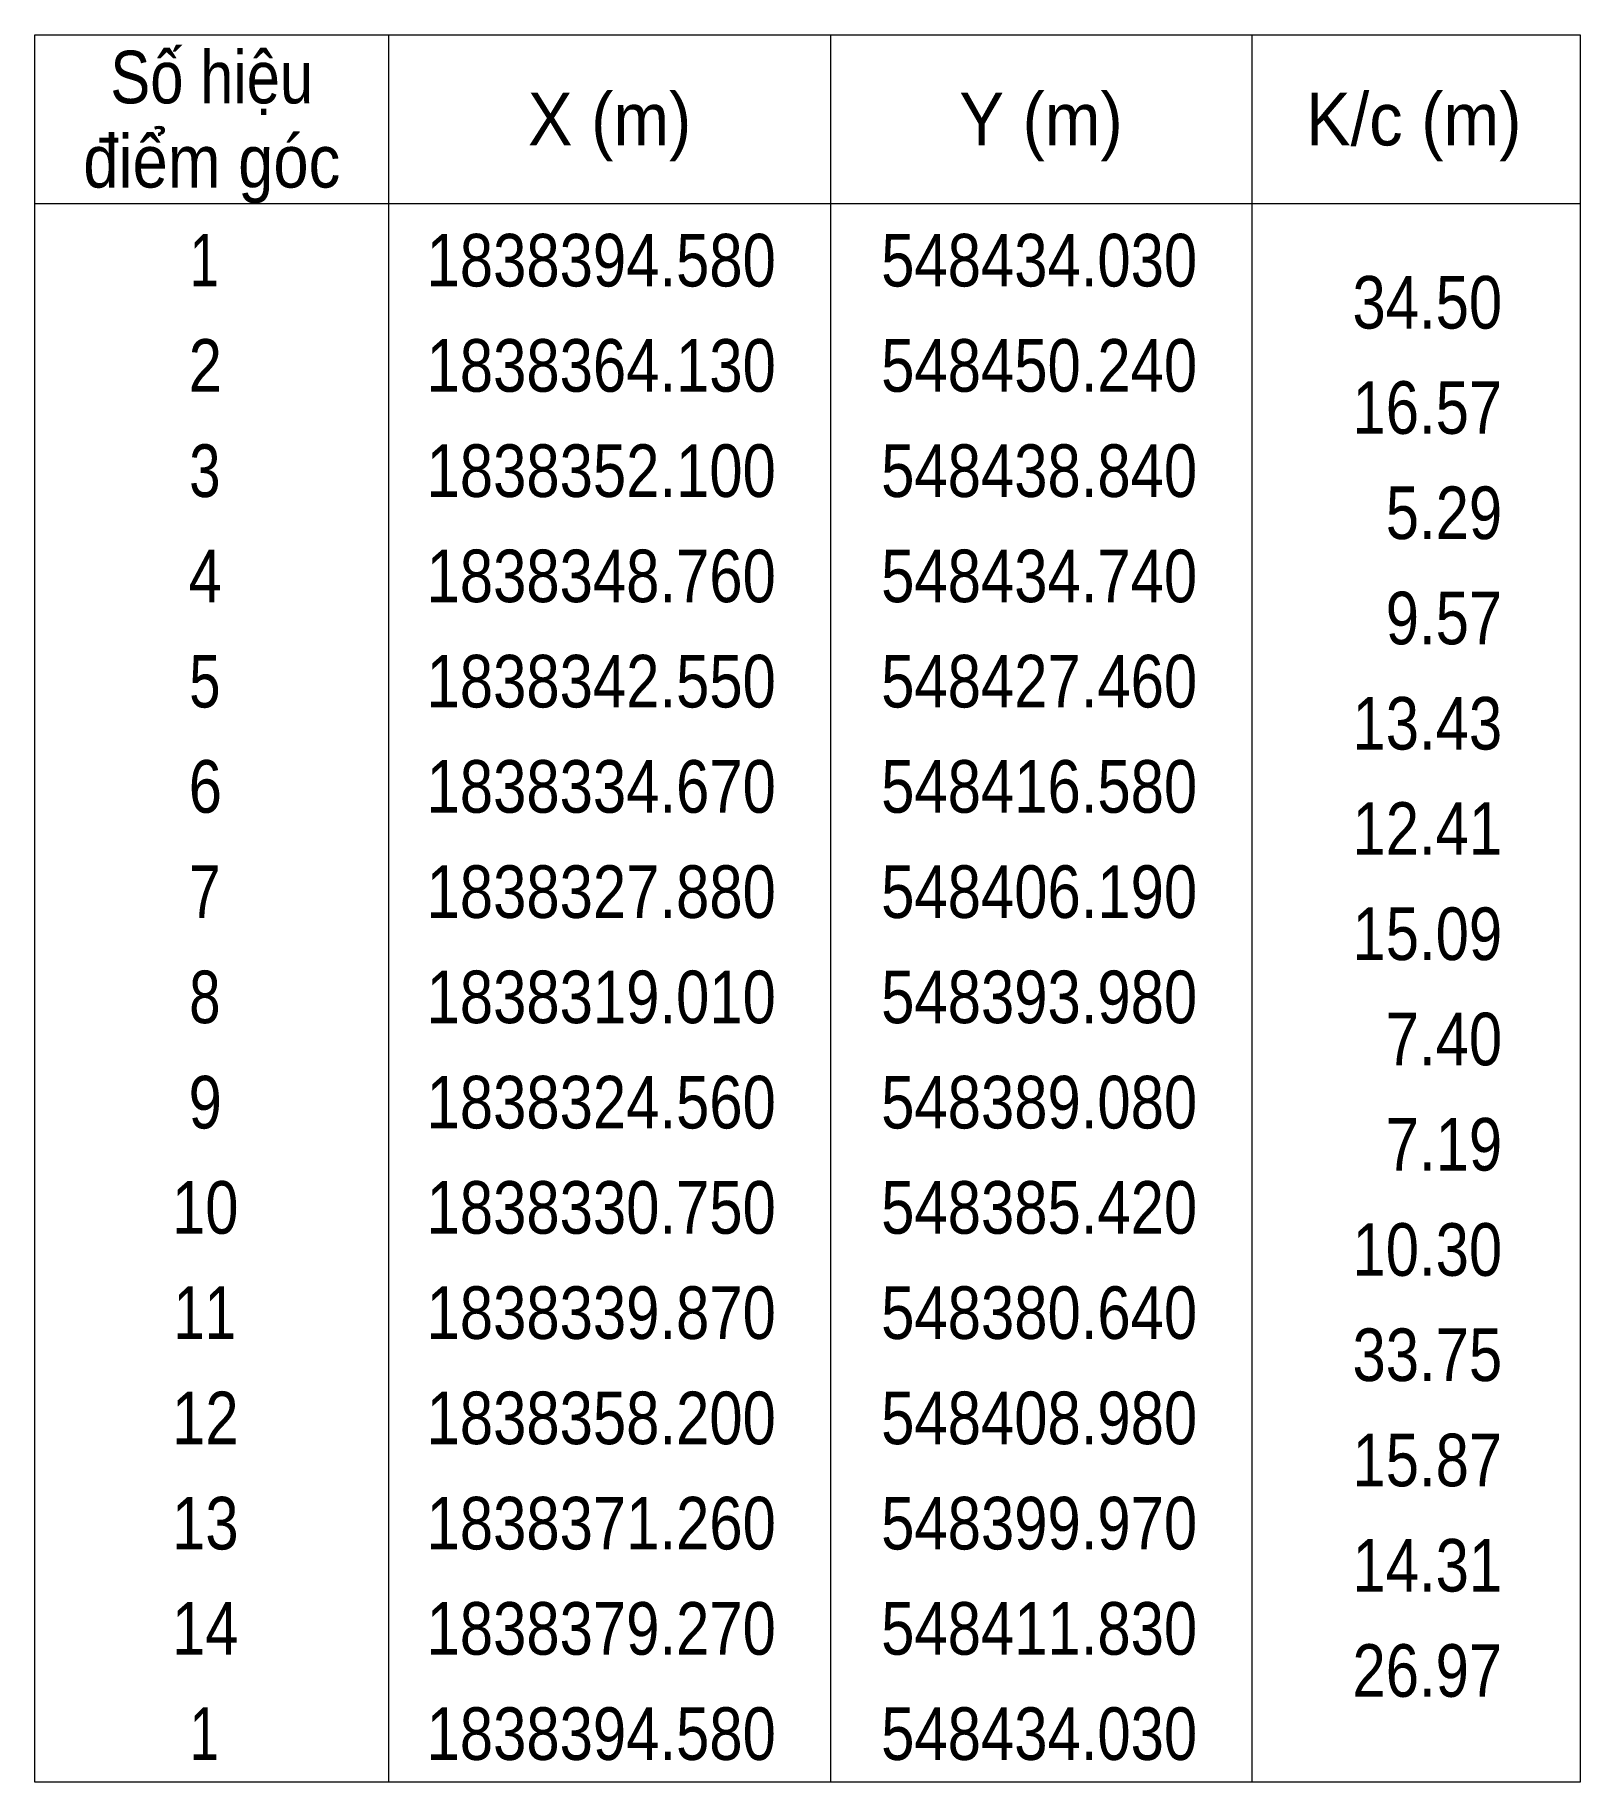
# Model space of a CAD drawing. Header units: metres. Extents: x 547595 to 548677, y 1838167 to 1838616.
# Drawn here: x 548603.3 to 548676.7, y 1838299.9 to 1838382.9 of the extents above; entities that cross this region are included whole.
import ezdxf
from ezdxf.enums import TextEntityAlignment as Align

# ---------------------------------------------------------------- set-up
doc = ezdxf.new("R2010")
doc.units = ezdxf.units.M
doc.layers.add('63', color=7, linetype='Continuous', lineweight=13)

msp = doc.modelspace()

# ---------------------------------------------------------------- texts
at = {"layer": '63'}
for s, width, p in [('Số hiệu', 0.85, (548611.66, 1838379.63)), ('X (m)', 0.95, (548630.56, 1838377.63)), ('Y (m)', 0.95, (548651.055, 1838377.63)), ('K/c (m)', 0.95, (548668.76, 1838377.63)), ('điểm góc', 0.9, (548611.66, 1838375.63)), (' 1', 0.75, (548610.955, 1838370.93)), ('1838394.580', 0.85, (548630.16, 1838370.93)), ('548434.030', 0.85, (548650.965, 1838370.93)), (' 2', 0.85, (548610.96, 1838365.93)), ('1838364.130', 0.85, (548630.16, 1838365.93)), ('548450.240', 0.85, (548650.965, 1838365.93)), (' 3', 0.8, (548610.96, 1838360.93)), ('1838352.100', 0.85, (548630.16, 1838360.93)), ('548438.840', 0.85, (548650.965, 1838360.93)), (' 4', 0.85, (548610.955, 1838355.93)), ('1838348.760', 0.85, (548630.16, 1838355.93)), ('548434.740', 0.85, (548650.965, 1838355.93)), (' 5', 0.8, (548610.96, 1838350.93)), ('1838342.550', 0.85, (548630.16, 1838350.93)), ('548427.460', 0.85, (548650.965, 1838350.93)), (' 6', 0.85, (548610.96, 1838345.93)), ('1838334.670', 0.85, (548630.16, 1838345.93)), ('548416.580', 0.85, (548650.965, 1838345.93)), (' 7', 0.8, (548610.96, 1838340.93)), ('1838327.880', 0.85, (548630.16, 1838340.93)), ('548406.190', 0.85, (548650.965, 1838340.93)), (' 8', 0.8, (548610.96, 1838335.93)), ('1838319.010', 0.85, (548630.16, 1838335.93)), ('548393.980', 0.85, (548650.965, 1838335.93)), (' 9', 0.85, (548610.955, 1838330.93)), ('1838324.560', 0.85, (548630.16, 1838330.93)), ('548389.080', 0.85, (548650.965, 1838330.93)), (' 10', 0.85, (548610.955, 1838325.93)), ('1838330.750', 0.85, (548630.16, 1838325.93)), ('548385.420', 0.85, (548650.965, 1838325.93)), (' 11', 0.8, (548610.955, 1838320.93)), ('1838339.870', 0.85, (548630.16, 1838320.93)), ('548380.640', 0.85, (548650.965, 1838320.93)), (' 12', 0.85, (548610.96, 1838315.93)), ('1838358.200', 0.85, (548630.16, 1838315.93)), ('548408.980', 0.85, (548650.965, 1838315.93)), (' 13', 0.85, (548610.96, 1838310.93)), ('1838371.260', 0.85, (548630.16, 1838310.93)), ('548399.970', 0.85, (548650.965, 1838310.93)), (' 14', 0.85, (548610.955, 1838305.93)), ('1838379.270', 0.85, (548630.16, 1838305.93)), ('548411.830', 0.85, (548650.965, 1838305.93)), (' 1', 0.75, (548610.955, 1838300.93)), ('1838394.580', 0.85, (548630.16, 1838300.93)), ('548434.030', 0.85, (548650.965, 1838300.93))]:
    msp.add_text(s, height=2.5, dxfattribs=dict(at, width=width)).set_placement(p, align=Align.CENTER)
at = {"layer": '63', "width": 0.85}
for s, p in [('34.50', (548672.96, 1838368.93)), ('16.57', (548672.96, 1838363.93)), ('5.29', (548672.96, 1838358.93)), ('9.57', (548672.96, 1838353.93)), ('13.43', (548672.96, 1838348.93)), ('12.41', (548672.96, 1838343.93)), ('15.09', (548672.96, 1838338.93)), ('7.40', (548672.96, 1838333.93)), ('7.19', (548672.96, 1838328.93)), ('10.30', (548672.96, 1838323.93)), ('33.75', (548672.96, 1838318.93)), ('15.87', (548672.96, 1838313.93)), ('14.31', (548672.96, 1838308.93)), ('26.97', (548672.96, 1838303.93))]:
    msp.add_text(s, height=2.5, dxfattribs=at).set_placement(p, align=Align.RIGHT)

# ---------------------------------------------------------------- linework, layer by layer
at = {"layer": '63'}
for p, q in [((548620.06, 1838382.88), (548620.06, 1838299.88)), ((548641.06, 1838382.88), (548641.06, 1838299.88)), ((548661.06, 1838382.88), (548661.06, 1838299.88)), ((548603.26, 1838374.88), (548676.66, 1838374.88))]:
    msp.add_line(p, q, dxfattribs=at)
msp.add_lwpolyline([(548603.26, 1838382.88), (548676.66, 1838382.88), (548676.66, 1838299.88), (548603.26, 1838299.88)], close=True, dxfattribs=at)

msp.set_redraw_order([(e.dxf.handle, doc.entitydb.next_handle()) for e in msp.query("TEXT MTEXT ATTDEF DIMENSION ARC_DIMENSION")])  # texts and dimensions are drawn at this point

doc.saveas('drawing.dxf')
